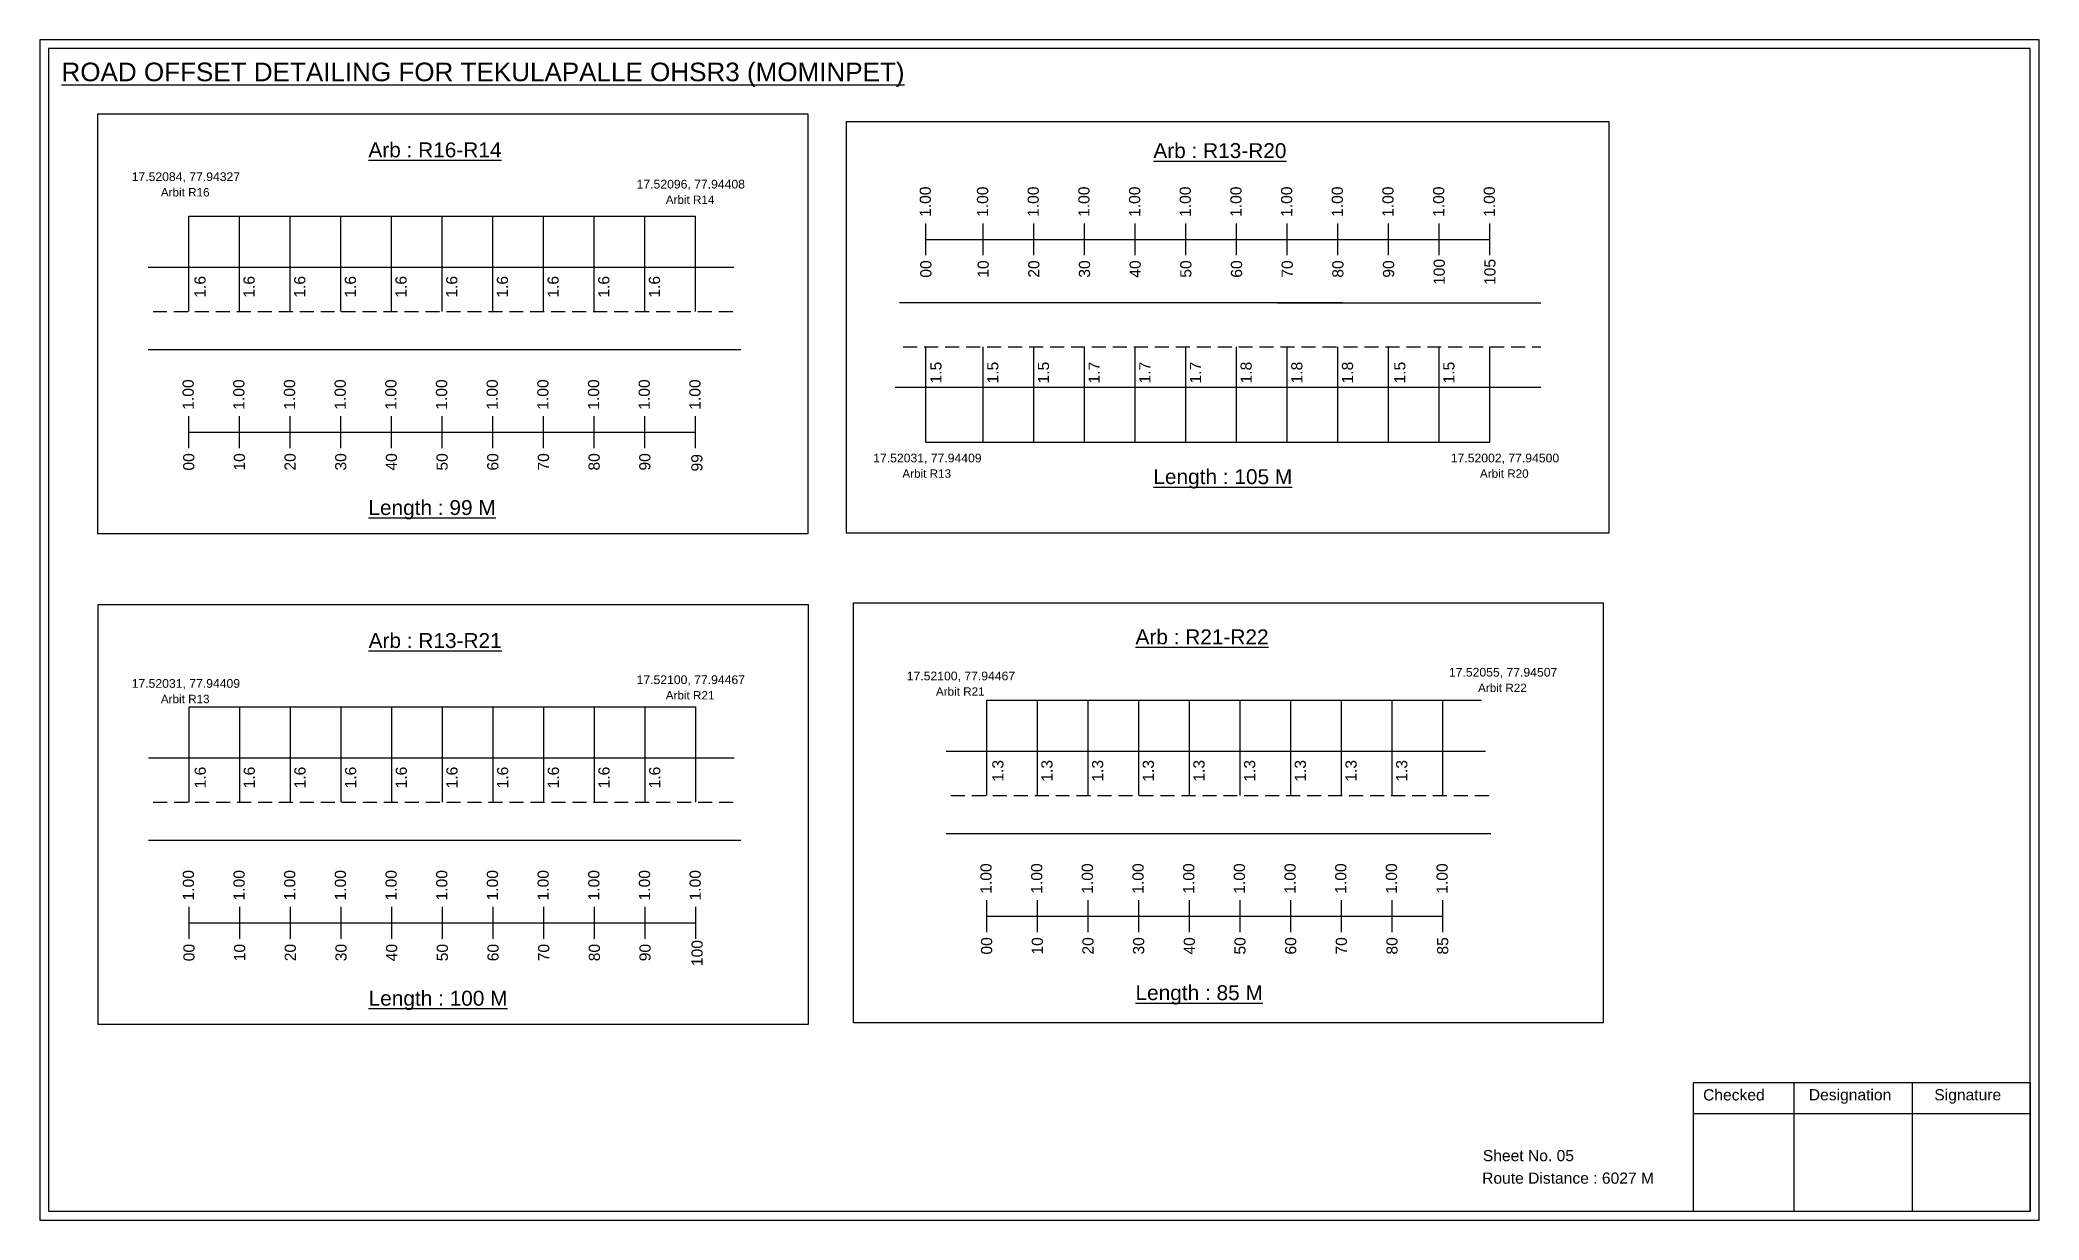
# Model space of a CAD drawing. Header units: inches. Extents: x 1972 to 9977, y 79 to 2755.
# Drawn here: x 8724 to 9260, y 181 to 498 of the extents above; entities that cross this region are included whole.
import ezdxf

# ---------------------------------------------------------------- set-up
doc = ezdxf.new("R2010")
doc.units = ezdxf.units.IN
doc.header["$MEASUREMENT"] = 0
doc.linetypes.add('DASHED2', pattern=[0.375, 0.25, -0.125])
doc.layers.add('PDF_Geometry', color=7, linetype='Continuous')
doc.layers.add('PDF_Text', color=5, linetype='Continuous')
doc.styles.add('PDF Arial', font='arial.ttf')
doc.styles.get("Standard").update_dxf_attribs({"font": 'arial.ttf'})

msp = doc.modelspace()

# ---------------------------------------------------------------- texts
at = {"color": 242, "true_color": 0xcd2027}
for s, height, p in [('%%UROAD OFFSET DETAILING FOR TEKULAPALLE OHSR3 (MOMINPET)', 5, (8729.63, 486.46)), ('%%UArb : R16-R14', 4, (8811.99, 466.04)), ('%%UArb : R13-R20', 4, (9022.65, 465.84)), ('%%ULength : 105 M', 4, (9022.65, 378.34)), ('%%ULength : 99 M', 4, (8811.99, 370.04)), ('%%UArb : R13-R21', 4, (8812.05, 334.35)), ('%%UArb : R21-R22', 4, (9017.86, 335.34)), ('%%ULength : 100 M', 4, (8812.05, 238.35)), ('%%ULength : 85 M', 4, (9017.86, 239.84))]:
    msp.add_text(s, height=height, dxfattribs=at).set_placement(p)
at = {"color": 5}
for s, height, p in [('17.52084, 77.94327', 2.34, (8748.47, 459.67)), ('Arbit R16', 2.246, (8756.29, 455.54)), ('17.52096, 77.94408', 2.34, (8883.97, 457.67)), ('Arbit R14', 2.246, (8891.79, 453.54)), ('17.52031, 77.94409', 2.34, (8947.47, 384.17)), ('17.52002, 77.94500', 2.34, (9102.47, 384.17)), ('Arbit R13', 2.246, (8955.29, 380.04)), ('Arbit R20', 2.246, (9110.29, 380.04)), ('17.52100, 77.94467', 2.34, (8956.47, 325.67)), ('17.52055, 77.94507', 2.34, (9101.97, 326.67)), ('17.52031, 77.94409', 2.34, (8748.47, 323.67)), ('Arbit R13', 2.246, (8756.29, 319.54)), ('17.52100, 77.94467', 2.34, (8883.97, 324.67)), ('Arbit R21', 2.246, (8891.79, 320.54)), ('Arbit R21', 2.246, (8964.29, 321.54)), ('Arbit R22', 2.246, (9109.79, 322.54))]:
    msp.add_text(s, height=height, dxfattribs=at).set_placement(p)
at = {"color": 217, "true_color": 0x93278f}
for s, p in [('1.00', (8962.94, 450.05)), ('1.00', (8978.31, 450.05)), ('1.00', (8991.91, 450.05)), ('1.00', (9005.51, 450.05)), ('1.00', (9019.11, 450.05)), ('1.00', (9032.71, 450.05)), ('1.00', (9046.31, 450.05)), ('1.00', (9059.91, 450.05)), ('1.00', (9073.51, 450.05)), ('1.00', (9087.11, 450.05)), ('1.00', (9100.71, 450.05)), ('1.00', (9114.31, 450.05)), ('00', (8963.09, 433.73)), ('10', (8978.46, 433.73)), ('20', (8992.06, 433.73)), ('30', (9005.66, 433.73)), ('40', (9019.26, 433.73)), ('50', (9032.86, 433.73)), ('60', (9046.46, 433.73)), ('70', (9060.06, 433.73)), ('80', (9073.66, 433.73)), ('90', (9087.26, 433.73)), ('100', (9100.86, 431.78)), ('105', (9114.46, 431.78)), ('1.00', (8765.12, 398.29)), ('1.00', (8778.72, 398.29)), ('1.00', (8792.32, 398.29)), ('1.00', (8805.92, 398.29)), ('1.00', (8819.52, 398.29)), ('1.00', (8833.12, 398.29)), ('1.00', (8846.72, 398.29)), ('1.00', (8860.32, 398.29)), ('1.00', (8873.92, 398.29)), ('1.00', (8887.52, 398.29)), ('1.00', (8901.12, 398.29)), ('00', (8765.27, 381.97)), ('10', (8778.87, 381.97)), ('20', (8792.47, 381.97)), ('30', (8806.07, 381.97)), ('40', (8819.67, 381.97)), ('50', (8833.27, 381.97)), ('60', (8846.87, 381.97)), ('70', (8860.47, 381.97)), ('80', (8874.07, 381.97)), ('90', (8887.67, 381.97)), ('99', (8901.64, 381.72)), ('1.00', (8765.18, 266.59)), ('1.00', (8778.78, 266.59)), ('1.00', (8792.38, 266.59)), ('1.00', (8805.98, 266.59)), ('1.00', (8819.58, 266.59)), ('1.00', (8833.18, 266.59)), ('1.00', (8846.78, 266.59)), ('1.00', (8860.38, 266.59)), ('1.00', (8873.98, 266.59)), ('1.00', (8887.58, 266.59)), ('1.00', (8901.18, 266.59)), ('1.00', (8979.24, 268.39)), ('1.00', (8992.84, 268.39)), ('1.00', (9006.44, 268.39)), ('1.00', (9020.04, 268.39)), ('1.00', (9033.64, 268.39)), ('1.00', (9047.24, 268.39)), ('1.00', (9060.84, 268.39)), ('1.00', (9074.44, 268.39)), ('1.00', (9088.04, 268.39)), ('1.00', (9101.64, 268.39)), ('00', (8765.33, 250.27)), ('10', (8778.93, 250.27)), ('20', (8792.53, 250.27)), ('30', (8806.13, 250.27)), ('40', (8819.73, 250.27)), ('50', (8833.33, 250.27)), ('60', (8846.93, 250.27)), ('70', (8860.53, 250.27)), ('80', (8874.13, 250.27)), ('90', (8887.73, 250.27)), ('100', (8901.7, 248.97)), ('00', (8979.39, 252.07)), ('10', (8992.99, 252.07)), ('20', (9006.59, 252.07)), ('30', (9020.19, 252.07)), ('40', (9033.79, 252.07)), ('50', (9047.39, 252.07)), ('60', (9060.99, 252.07)), ('70', (9074.59, 252.07)), ('80', (9088.19, 252.07)), ('85', (9101.79, 252.07))]:
    msp.add_text(s, height=3, rotation=90, dxfattribs=at).set_placement(p)
for s, p in [('1.6', (8768.3, 428.37)), ('1.6', (8781.46, 428.37)), ('1.6', (8795.06, 428.37)), ('1.6', (8808.66, 428.37)), ('1.6', (8822.26, 428.37)), ('1.6', (8835.86, 428.37)), ('1.6', (8849.46, 428.37)), ('1.6', (8863.06, 428.37)), ('1.6', (8876.66, 428.37)), ('1.6', (8890.26, 428.37)), ('1.5', (8965.79, 405.35)), ('1.5', (8981.05, 405.35)), ('1.5', (8994.65, 405.35)), ('1.7', (9008.25, 405.35)), ('1.7', (9021.85, 405.35)), ('1.7', (9035.45, 405.35)), ('1.8', (9049.05, 405.35)), ('1.8', (9062.65, 405.35)), ('1.8', (9076.25, 405.35)), ('1.5', (9090.28, 405.35)), ('1.5', (9103.45, 405.35)), ('1.6', (8768.36, 296.67)), ('1.6', (8781.52, 296.67)), ('1.6', (8795.12, 296.67)), ('1.6', (8808.72, 296.67)), ('1.6', (8822.32, 296.67)), ('1.6', (8835.92, 296.67)), ('1.6', (8849.52, 296.67)), ('1.6', (8863.12, 296.67)), ('1.6', (8876.72, 296.67)), ('1.6', (8890.32, 296.67)), ('1.3', (8982.43, 298.47)), ('1.3', (8995.59, 298.47)), ('1.3', (9009.19, 298.47)), ('1.3', (9022.79, 298.47)), ('1.3', (9036.39, 298.47)), ('1.3', (9049.99, 298.47)), ('1.3', (9063.59, 298.47)), ('1.3', (9077.19, 298.47)), ('1.3', (9090.79, 298.47))]:
    msp.add_text(s, height=3, rotation=90).set_placement(p)
for s, p in [('Sheet No. 05', (9111.07, 196.62)), ('Route Distance : 6027 M', (9110.88, 190.57))]:
    msp.add_text(s, height=3).set_placement(p)
at = {"layer": 'PDF_Text', "color": 7, "attachment_point": 7, "style": 'PDF Arial'}
for s, insert, char_height in [('Checked', (9170.17, 212.87), 3.001), ('Designation', (9198.55, 212.04), 3.0006), ('Signature', (9232.23, 212.04), 3.001)]:
    msp.add_mtext(s, dxfattribs=dict(at, insert=insert, char_height=char_height))

# ---------------------------------------------------------------- linework, layer by layer
at = {"color": 5}
for p, q in [((8763.8, 450.23), (8899.8, 450.23)), ((8961.62, 389.61), (9112.99, 389.61)), ((8763.85, 318.53), (8899.85, 318.53)), ((8977.92, 320.33), (9110.69, 320.33))]:
    msp.add_line(p, q, dxfattribs=at)
for p, q in [((8763.8, 424.69), (8763.8, 450.23)), ((8777.4, 424.69), (8777.4, 450.23)), ((8791, 424.69), (8791, 450.23)), ((8804.6, 424.69), (8804.6, 450.23)), ((8818.2, 424.69), (8818.2, 450.23)), ((8831.8, 424.69), (8831.8, 450.23)), ((8845.4, 424.69), (8845.4, 450.23)), ((8859, 424.69), (8859, 450.23)), ((8872.6, 424.69), (8872.6, 450.23)), ((8886.2, 424.69), (8886.2, 450.23)), ((8899.8, 424.69), (8899.8, 450.23)), ((8752.92, 436.58), (8910.07, 436.58)), ((9073.39, 427.03), (8954.53, 427.03)), ((9055.91, 427.03), (9126.59, 427.03)), ((8911.9, 414.39), (8752.92, 414.39)), ((8961.62, 389.61), (8961.62, 415.15)), ((8976.99, 389.61), (8976.99, 415.15)), ((8990.59, 389.61), (8990.59, 415.15)), ((9004.19, 389.61), (9004.19, 415.15)), ((9017.79, 389.61), (9017.79, 415.15)), ((9031.39, 389.61), (9031.39, 415.15)), ((9044.99, 389.61), (9044.99, 415.15)), ((9058.59, 389.61), (9058.59, 415.15)), ((9072.19, 389.61), (9072.19, 415.15)), ((9085.79, 389.61), (9085.79, 415.15)), ((9099.39, 389.61), (9099.39, 415.15)), ((9112.99, 389.61), (9112.99, 415.15)), ((8953.33, 404.35), (9126.59, 404.35)), ((8763.85, 293), (8763.85, 318.53)), ((8777.45, 293), (8777.45, 318.53)), ((8791.05, 293), (8791.05, 318.53)), ((8804.65, 293), (8804.65, 318.53)), ((8818.25, 293), (8818.25, 318.53)), ((8831.85, 293), (8831.85, 318.53)), ((8845.45, 293), (8845.45, 318.53)), ((8859.05, 293), (8859.05, 318.53)), ((8872.65, 293), (8872.65, 318.53)), ((8886.25, 293), (8886.25, 318.53)), ((8899.85, 293), (8899.85, 318.53)), ((8977.92, 294.8), (8977.92, 320.33)), ((8991.52, 294.8), (8991.52, 320.33)), ((9005.12, 294.8), (9005.12, 320.33)), ((9018.72, 294.8), (9018.72, 320.33)), ((9032.32, 294.8), (9032.32, 320.33)), ((9045.92, 294.8), (9045.92, 320.33)), ((9059.52, 294.8), (9059.52, 320.33)), ((9073.12, 294.8), (9073.12, 320.33)), ((9086.72, 294.8), (9086.72, 320.33)), ((9100.32, 294.8), (9100.32, 320.33)), ((8967.04, 306.68), (9111.82, 306.68)), ((8752.97, 304.88), (8910.13, 304.88)), ((9113.24, 284.49), (8967.04, 284.49)), ((8911.95, 282.69), (8752.97, 282.69))]:
    msp.add_line(p, q)
at = {"color": 217, "true_color": 0x93278f}
for p, q in [((8961.62, 439.76), (8961.62, 448.31)), ((8976.99, 439.76), (8976.99, 448.31)), ((8990.59, 439.76), (8990.59, 448.31)), ((9004.19, 439.76), (9004.19, 448.31)), ((9017.79, 439.76), (9017.79, 448.31)), ((9031.39, 439.76), (9031.39, 448.31)), ((9044.99, 439.76), (9044.99, 448.31)), ((9058.59, 439.76), (9058.59, 448.31)), ((9072.19, 439.76), (9072.19, 448.31)), ((9085.79, 439.76), (9085.79, 448.31)), ((9099.39, 439.76), (9099.39, 448.31)), ((9112.99, 439.76), (9112.99, 448.31)), ((8961.62, 444.03), (9112.99, 444.03)), ((8763.8, 387.99), (8763.8, 396.55)), ((8763.8, 392.26), (8899.8, 392.29)), ((8777.4, 387.99), (8777.4, 396.55)), ((8791, 387.99), (8791, 396.55)), ((8804.6, 387.99), (8804.6, 396.55)), ((8818.2, 387.99), (8818.2, 396.55)), ((8831.8, 387.99), (8831.8, 396.55)), ((8845.4, 387.99), (8845.4, 396.55)), ((8859, 387.99), (8859, 396.55)), ((8872.6, 387.99), (8872.6, 396.55)), ((8886.2, 387.99), (8886.2, 396.55)), ((8899.8, 387.99), (8899.8, 396.55)), ((8763.85, 256.3), (8763.85, 264.85)), ((8777.45, 256.3), (8777.45, 264.85)), ((8791.05, 256.3), (8791.05, 264.85)), ((8804.65, 256.3), (8804.65, 264.85)), ((8818.25, 256.3), (8818.25, 264.85)), ((8831.85, 256.3), (8831.85, 264.85)), ((8845.45, 256.3), (8845.45, 264.85)), ((8859.05, 256.3), (8859.05, 264.85)), ((8872.65, 256.3), (8872.65, 264.85)), ((8886.25, 256.3), (8886.25, 264.85)), ((8899.85, 256.3), (8899.85, 264.85)), ((8977.92, 258.1), (8977.92, 266.66)), ((8991.52, 258.1), (8991.52, 266.66)), ((9005.12, 258.1), (9005.12, 266.66)), ((9018.72, 258.1), (9018.72, 266.66)), ((9032.32, 258.1), (9032.32, 266.66)), ((9045.92, 258.1), (9045.92, 266.66)), ((9059.52, 258.1), (9059.52, 266.66)), ((9073.12, 258.1), (9073.12, 266.66)), ((9086.72, 258.1), (9086.72, 266.66)), ((9100.32, 258.1), (9100.32, 266.66)), ((8763.85, 260.57), (8899.85, 260.59)), ((8977.92, 262.37), (9100.32, 262.39))]:
    msp.add_line(p, q, dxfattribs=at)
at = {"linetype": 'DASHED2', "ltscale": 15}
for p, q in [((8754.19, 424.69), (8910.07, 424.69)), ((8955.55, 415.15), (9126.59, 415.15)), ((8754.25, 293), (8910.13, 293)), ((8968.31, 294.8), (9112.67, 294.8))]:
    msp.add_line(p, q, dxfattribs=at)
for points in [[(8739.4, 477.71), (8929.96, 477.71), (8929.96, 365.03), (8739.4, 365.03)], [(8940.3, 475.7), (9144.86, 475.7), (9144.86, 365.2), (8940.3, 365.2)], [(8739.46, 346.01), (8930.02, 346.01), (8930.02, 233.33), (8739.46, 233.33)], [(8942.14, 346.46), (9143.38, 346.46), (9143.38, 233.78), (8942.14, 233.78)]]:
    msp.add_lwpolyline(points, close=True)
at = {"layer": 'PDF_Geometry'}
for points in [[(8723.86, 497.54), (8723.86, 180.82), (9260.33, 180.82), (9260.33, 497.54)], [(8726.18, 495.21), (8726.18, 183.24), (9257.91, 183.24), (9257.91, 495.21)]]:
    msp.add_lwpolyline(points, close=True, dxfattribs=at)
at = {"layer": 'PDF_Geometry', "color": 242, "true_color": 0xcc1f26}
msp.add_lwpolyline([(9257.91, 183.15), (9167.57, 183.15), (9167.57, 217.76), (9257.91, 217.76)], close=True, dxfattribs=at)
for points in [[(9194.55, 217.76), (9194.55, 183.15)], [(9226.28, 217.76), (9226.28, 183.15)], [(9167.57, 209.39), (9257.91, 209.39)]]:
    msp.add_lwpolyline(points, dxfattribs=at)

msp.set_redraw_order([(e.dxf.handle, doc.entitydb.next_handle()) for e in msp.query("TEXT MTEXT ATTDEF DIMENSION ARC_DIMENSION")])  # texts and dimensions are drawn at this point

doc.saveas('drawing.dxf')
